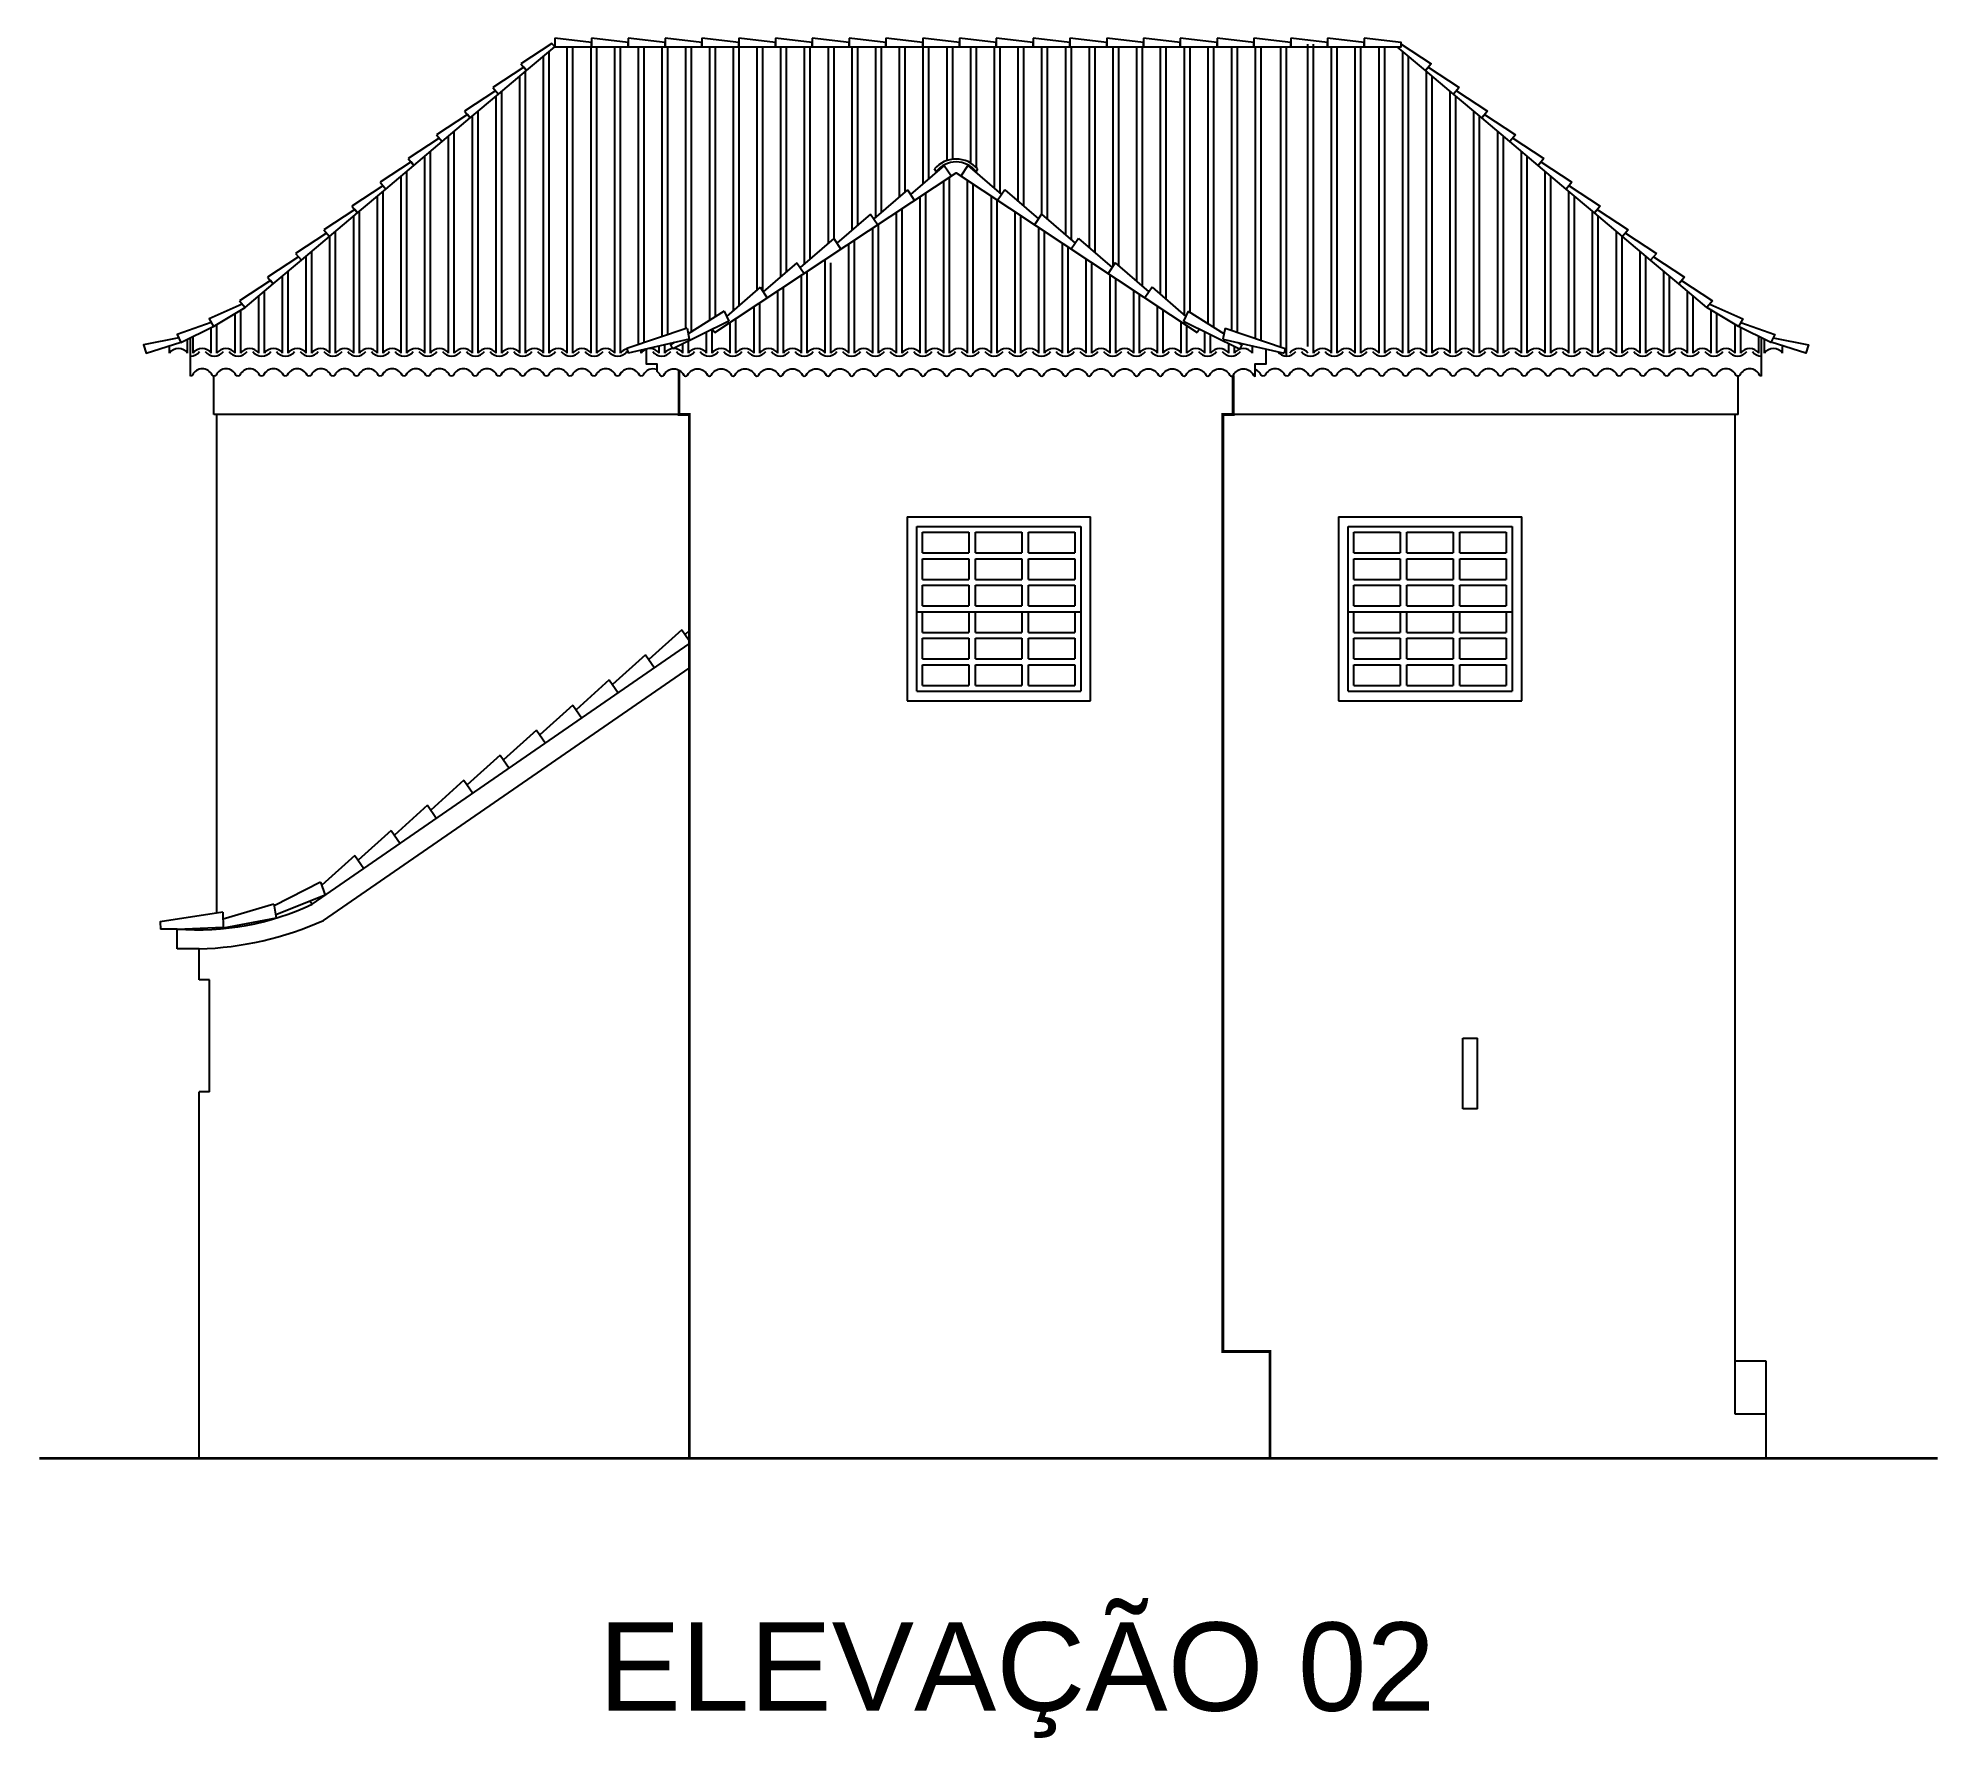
# Model space of a CAD drawing. Extents: x 2519 to 12890, y -1001 to 7229.
# Drawn here: x 11599 to 12890, y 6068 to 7223 of the extents above; entities that cross this region are included whole.
import ezdxf

# ---------------------------------------------------------------- set-up
doc = ezdxf.new("R2010")
doc.units = 0
doc.layers.add('PAREDE', color=7, linetype='CONTINUOUS')
doc.layers.add('PAREDE_FINA', color=7, linetype='CONTINUOUS')
doc.styles.add('TEXTO', font='ARIAL.TTF')

msp = doc.modelspace()

# ---------------------------------------------------------------- texts
at = {"layer": 'PAREDE_FINA', "style": 'TEXTO'}
msp.add_text('ELEVAÇÃO 02', height=60, dxfattribs=at).set_placement((11979.72, 6086.77))

# ---------------------------------------------------------------- linework, layer by layer
at = {"layer": 'PAREDE', "const_width": 2}
for points in [[(12034.39, 6997.31), (12034.39, 6967.21), (12041.39, 6967.21), (12041.39, 6258.21)], [(12410.89, 6993.71), (12410.89, 6967.21), (12403.89, 6967.21), (12403.89, 6330.71), (12435.89, 6330.71), (12435.89, 6258.21)], [(11599.9, 6258.21), (12889.39, 6258.21)]]:
    msp.add_lwpolyline(points, dxfattribs=at)
at = {"layer": 'PAREDE_FINA'}
for p, q in [((11693.41, 6604.21), (11693.41, 6617.71)), ((11708.41, 6604.21), (11693.41, 6604.21)), ((11708.41, 6583.21), (11708.41, 6604.21)), ((11715.41, 6583.21), (11708.41, 6583.21)), ((11715.41, 6507.21), (11715.41, 6583.21))]:
    msp.add_line(p, q, dxfattribs=at)
for points in [[(11949.95, 7222.92), (11949.95, 7216.92), (11974.95, 7216.92), (11974.95, 7219.92), (11949.95, 7222.92)], [(11974.95, 7222.92), (11974.95, 7216.92), (11999.95, 7216.92), (11999.95, 7219.92), (11974.95, 7222.92)], [(11999.95, 7222.92), (11999.95, 7216.92), (12024.95, 7216.92), (12024.95, 7219.92), (11999.95, 7222.92)], [(12024.95, 7222.92), (12024.95, 7216.92), (12049.95, 7216.92), (12049.95, 7219.92), (12024.95, 7222.92)], [(12049.95, 7222.92), (12049.95, 7216.92), (12074.95, 7216.92), (12074.95, 7219.92), (12049.95, 7222.92)], [(12074.95, 7222.92), (12074.95, 7216.92), (12099.95, 7216.92), (12099.95, 7219.92), (12074.95, 7222.92)], [(12099.95, 7222.92), (12099.95, 7216.92), (12124.95, 7216.92), (12124.95, 7219.92), (12099.95, 7222.92)], [(12124.95, 7222.92), (12124.95, 7216.92), (12149.95, 7216.92), (12149.95, 7219.92), (12124.95, 7222.92)], [(12149.95, 7222.92), (12149.95, 7216.92), (12174.95, 7216.92), (12174.95, 7219.92), (12149.95, 7222.92)], [(12174.95, 7222.92), (12174.95, 7216.92), (12199.95, 7216.92), (12199.95, 7219.92), (12174.95, 7222.92)], [(12199.95, 7222.92), (12199.95, 7216.92), (12224.95, 7216.92), (12224.95, 7219.92), (12199.95, 7222.92)], [(12224.95, 7222.92), (12224.95, 7216.92), (12249.95, 7216.92), (12249.95, 7219.92), (12224.95, 7222.92)], [(12249.95, 7222.92), (12249.95, 7216.92), (12274.95, 7216.92), (12274.95, 7219.92), (12249.95, 7222.92)], [(12274.95, 7222.92), (12274.95, 7216.92), (12299.95, 7216.92), (12299.95, 7219.92), (12274.95, 7222.92)], [(12299.95, 7222.92), (12299.95, 7216.92), (12324.95, 7216.92), (12324.95, 7219.92), (12299.95, 7222.92)], [(12324.95, 7222.92), (12324.95, 7216.92), (12349.95, 7216.92), (12349.95, 7219.92), (12324.95, 7222.92)], [(12349.95, 7222.92), (12349.95, 7216.92), (12374.95, 7216.92), (12374.95, 7219.92), (12349.95, 7222.92)], [(12374.95, 7222.92), (12374.95, 7216.92), (12399.95, 7216.92), (12399.95, 7219.92), (12374.95, 7222.92)], [(12399.95, 7222.92), (12399.95, 7216.92), (12424.95, 7216.92), (12424.95, 7219.92), (12399.95, 7222.92)], [(12424.95, 7222.92), (12424.95, 7216.92), (12449.95, 7216.92), (12449.95, 7219.92), (12424.95, 7222.92)], [(12449.95, 7222.92), (12449.95, 7216.92), (12474.95, 7216.92), (12474.95, 7219.92), (12449.95, 7222.92)], [(12474.95, 7222.92), (12474.95, 7216.92), (12499.95, 7216.92), (12499.95, 7219.92), (12474.95, 7222.92)], [(12499.95, 7222.92), (12499.95, 7216.92), (12524.95, 7216.92), (12524.95, 7219.92), (12499.95, 7222.92)], [(11942.35, 7008.85), (11942.35, 7210.53)], [(11946.21, 7008.85), (11946.21, 7213.77)], [(11958.48, 7008.85), (11958.48, 7216.92)], [(11962.33, 7008.85), (11962.33, 7216.92)], [(11974.6, 7008.85), (11974.6, 7216.92)], [(11978.45, 7008.85), (11978.45, 7216.92)], [(11990.73, 7008.85), (11990.73, 7216.92)], [(11994.58, 7008.85), (11994.58, 7216.92)], [(12006.85, 7014.69), (12006.85, 7216.92)], [(12010.7, 7016), (12010.7, 7216.92)], [(12022.98, 7020.16), (12022.98, 7216.92)], [(12026.83, 7021.47), (12026.83, 7216.92)], [(12039.1, 7025.63), (12039.1, 7216.92)], [(12042.95, 7023.58), (12042.95, 7216.92)], [(12055.23, 7031.27), (12055.23, 7216.92)], [(12059.08, 7033.68), (12059.08, 7216.92)], [(12071.35, 7037.97), (12071.35, 7216.92)], [(12075.2, 7041.3), (12075.2, 7216.92)], [(12087.48, 7051.9), (12087.48, 7216.92)], [(12091.33, 7050.92), (12091.33, 7216.92)], [(12103.6, 7060.78), (12103.6, 7216.92)], [(12107.45, 7064.1), (12107.45, 7216.92)], [(12119.72, 7069.65), (12119.72, 7216.92)], [(12123.58, 7072.98), (12123.58, 7216.92)], [(12135.85, 7083.58), (12135.85, 7216.92)], [(12139.7, 7086.55), (12139.7, 7216.92)], [(12151.97, 7092.45), (12151.97, 7216.92)], [(12155.82, 7095.78), (12155.82, 7216.92)], [(12168.1, 7101.33), (12168.1, 7216.92)], [(12171.95, 7104.66), (12171.95, 7216.92)], [(12184.22, 7115.26), (12184.22, 7216.92)], [(12188.07, 7118.59), (12188.07, 7216.92)], [(12200.35, 7124.13), (12200.35, 7216.92)], [(12204.2, 7127.46), (12204.2, 7216.92)], [(12216.47, 7139.73), (12216.47, 7216.92)], [(12220.32, 7140.6), (12220.32, 7216.92)], [(12232.6, 7137.99), (12232.6, 7216.92)], [(12236.45, 7134.97), (12236.45, 7216.92)], [(12248.72, 7120.85), (12248.72, 7216.92)], [(12252.57, 7117.53), (12252.57, 7216.92)], [(12264.85, 7111.98), (12264.85, 7216.92)], [(12268.7, 7108.65), (12268.7, 7216.92)], [(12280.97, 7103.11), (12280.97, 7216.92)], [(12284.82, 7099.78), (12284.82, 7216.92)], [(12297.09, 7089.18), (12297.09, 7216.92)], [(12300.95, 7085.85), (12300.95, 7216.92)], [(12313.22, 7080.3), (12313.22, 7216.92)], [(12317.07, 7076.97), (12317.07, 7216.92)], [(12329.34, 7068.11), (12329.34, 7216.92)], [(12333.19, 7068.1), (12333.19, 7216.92)], [(12345.47, 7057.5), (12345.47, 7216.92)], [(12349.32, 7054.17), (12349.32, 7216.92)], [(12361.59, 7048.62), (12361.59, 7216.92)], [(12365.44, 7045.3), (12365.44, 7216.92)], [(12377.72, 7034.69), (12377.72, 7216.92)], [(12381.57, 7036.58), (12381.57, 7216.92)], [(12393.84, 7028.89), (12393.84, 7216.92)], [(12397.69, 7026.48), (12397.69, 7216.92)], [(12409.97, 7024.35), (12409.97, 7216.92)], [(12413.82, 7023.04), (12413.82, 7216.92)], [(12426.09, 7018.88), (12426.09, 7216.92)], [(12429.94, 7017.57), (12429.94, 7216.92)], [(12443.31, 7013.03), (12443.31, 7216.92)], [(12447.16, 7006.89), (12447.16, 7216.92)], [(12461.59, 7013.34), (12461.59, 7218.79)], [(12465.45, 7008.85), (12465.45, 7218.79)], [(12477.72, 7008.85), (12477.72, 7216.92)], [(12481.57, 7008.85), (12481.57, 7216.92)], [(12493.84, 7008.85), (12493.84, 7216.92)], [(12497.69, 7008.85), (12497.69, 7216.92)], [(12509.97, 7008.85), (12509.97, 7216.92)], [(12513.82, 7008.85), (12513.82, 7216.92)], [(12524.95, 7218.78), (12545.34, 7205.41), (12541.48, 7200.82), (12522.35, 7216.92)], [(12526.09, 7008.85), (12526.09, 7213.77)], [(12529.94, 7008.85), (12529.94, 7210.53)], [(11926.23, 7008.85), (11926.23, 7196.96)], [(11930.08, 7008.85), (11930.08, 7200.2)], [(12542.22, 7008.85), (12542.22, 7200.2)], [(12546.07, 7008.85), (12546.07, 7196.96)], [(11910.11, 7008.85), (11910.11, 7183.39)], [(11913.96, 7008.85), (11913.96, 7186.63)], [(12558.34, 7008.85), (12558.34, 7186.63)], [(12562.19, 7008.85), (12562.19, 7183.39)], [(11893.98, 7008.85), (11893.98, 7169.82)], [(11897.83, 7008.85), (11897.83, 7173.06)], [(12574.47, 7008.85), (12574.47, 7173.06)], [(12578.32, 7008.85), (12578.32, 7169.82)], [(11877.86, 7008.85), (11877.86, 7156.25)], [(11881.71, 7008.85), (11881.71, 7159.49)], [(12590.59, 7008.85), (12590.59, 7159.49)], [(12594.44, 7008.85), (12594.44, 7156.25)], [(11861.73, 7008.85), (11861.73, 7142.68)], [(11865.58, 7008.85), (11865.58, 7145.92)], [(12606.72, 7008.85), (12606.72, 7145.92)], [(12610.57, 7008.85), (12610.57, 7142.68)], [(11845.61, 7008.85), (11845.61, 7129.1)], [(11849.46, 7008.85), (11849.46, 7132.34)], [(12058.81, 7022.83), (12222.64, 7131.25), (12386.47, 7022.83)], [(12214.6, 7136.45), (12191.71, 7116.67)], [(12209.06, 7132.23), (12207.9, 7133.97)], [(12214.6, 7136.45), (12219.44, 7129.14)], [(12230.67, 7136.45), (12225.83, 7129.14)], [(12230.67, 7136.45), (12253.56, 7116.67)], [(12236.22, 7132.23), (12237.37, 7133.97)], [(12622.84, 7008.85), (12622.84, 7132.34)], [(12626.69, 7008.85), (12626.69, 7129.1)], [(11833.33, 7008.85), (11833.33, 7118.77)], [(12189.58, 7119.89), (12166.7, 7100.12)], [(12189.58, 7119.89), (12194.42, 7112.58)], [(12202.07, 7008.85), (12202.07, 7117.64)], [(12214.34, 7008.85), (12214.34, 7125.76)], [(12218.19, 7008.85), (12218.19, 7128.31)], [(12230.47, 7008.85), (12230.47, 7126.07)], [(12234.32, 7008.85), (12234.32, 7123.52)], [(12255.69, 7119.89), (12250.85, 7112.58)], [(12255.69, 7119.89), (12278.58, 7100.12)], [(12638.96, 7008.85), (12638.96, 7118.77)], [(11817.21, 7008.85), (11817.21, 7105.2)], [(11829.48, 7008.85), (11829.48, 7115.53)], [(12164.57, 7103.33), (12141.68, 7083.56)], [(12164.57, 7103.33), (12169.4, 7096.02)], [(12182.09, 7008.85), (12182.09, 7104.42)], [(12185.94, 7008.85), (12185.94, 7106.97)], [(12198.22, 7008.85), (12198.22, 7115.09)], [(12246.59, 7008.85), (12246.59, 7115.4)], [(12250.44, 7008.85), (12250.44, 7112.85)], [(12262.72, 7008.85), (12262.72, 7104.73)], [(12280.71, 7103.33), (12275.87, 7096.02)], [(12280.71, 7103.33), (12303.59, 7083.56)], [(12642.82, 7008.85), (12642.82, 7115.53)], [(12655.09, 7008.85), (12655.09, 7105.2)], [(11801.09, 7008.85), (11801.09, 7091.63)], [(11813.36, 7008.85), (11813.36, 7101.96)], [(12165.97, 7008.85), (12165.97, 7093.75)], [(12169.82, 7008.85), (12169.82, 7096.3)], [(12266.57, 7008.85), (12266.57, 7102.18)], [(12278.84, 7008.85), (12278.84, 7094.06)], [(12282.69, 7008.85), (12282.69, 7091.51)], [(12658.94, 7008.85), (12658.94, 7101.96)], [(12671.21, 7008.85), (12671.21, 7091.63)], [(11784.96, 7008.85), (11784.96, 7078.06)], [(11797.23, 7008.85), (11797.23, 7088.39)], [(12139.55, 7086.78), (12116.66, 7067)], [(12139.55, 7086.78), (12144.39, 7079.47)], [(12149.84, 7008.85), (12149.84, 7083.08)], [(12153.69, 7008.85), (12153.69, 7085.63)], [(12294.96, 7008.85), (12294.96, 7083.39)], [(12298.82, 7008.85), (12298.82, 7080.84)], [(12305.72, 7086.78), (12300.89, 7079.47)], [(12305.72, 7086.78), (12328.61, 7067)], [(12675.06, 7008.85), (12675.06, 7088.39)], [(12687.34, 7008.85), (12687.34, 7078.06)], [(11768.84, 7008.85), (11768.84, 7064.49)], [(11781.11, 7008.85), (11781.11, 7074.82)], [(12114.53, 7070.22), (12091.64, 7050.45)], [(12114.53, 7070.22), (12119.37, 7062.91)], [(12133.72, 7008.85), (12133.72, 7072.72)], [(12137.57, 7008.85), (12137.57, 7070.17)], [(12311.09, 7008.85), (12311.09, 7072.72)], [(12314.94, 7008.85), (12314.94, 7070.17)], [(12330.74, 7070.22), (12325.9, 7062.91)], [(12330.74, 7070.22), (12353.63, 7050.45)], [(12691.19, 7008.85), (12691.19, 7074.82)], [(12703.46, 7008.85), (12703.46, 7064.49)], [(11764.99, 7008.85), (11764.99, 7061.25)], [(12089.51, 7053.66), (12066.62, 7033.89)], [(12089.51, 7053.66), (12094.35, 7046.35)], [(12105.32, 7008.85), (12105.32, 7053.61)], [(12117.59, 7008.85), (12117.59, 7061.74)], [(12121.45, 7008.85), (12121.45, 7064.29)], [(12327.21, 7008.85), (12327.21, 7062.04)], [(12331.06, 7008.85), (12331.06, 7059.5)], [(12355.76, 7053.66), (12350.92, 7046.35)], [(12355.76, 7053.66), (12378.65, 7033.89)], [(12707.31, 7008.85), (12707.31, 7061.25)], [(11737.54, 7042.22), (11715.09, 7032.12), (11718.19, 7026.98), (11739.6, 7039.88)], [(11748.86, 7008.85), (11748.86, 7047.68)], [(11752.71, 7008.85), (11752.71, 7050.92)], [(12085.35, 7008.85), (12085.35, 7040.4)], [(12089.2, 7008.85), (12089.2, 7042.94)], [(12101.47, 7008.85), (12101.47, 7051.07)], [(12343.34, 7008.85), (12343.34, 7051.37)], [(12347.19, 7008.85), (12347.19, 7048.82)], [(12359.46, 7008.85), (12359.46, 7040.7)], [(12719.59, 7008.85), (12719.59, 7050.92)], [(12723.44, 7008.85), (12723.44, 7047.68)], [(12734.76, 7042.22), (12757.21, 7032.12), (12754.11, 7026.98), (12732.7, 7039.88)], [(11716.59, 7029.63), (11693.39, 7021.44), (11696.04, 7016.06), (11718.46, 7027.13), (11718.45, 7027.15)], [(11716.61, 7008.85), (11716.61, 7026.21)], [(11720.46, 7008.85), (11720.46, 7028.36)], [(11732.74, 7008.85), (11732.74, 7035.75)], [(11736.59, 7008.85), (11736.59, 7038.07)], [(12039.83, 7025.88), (11999.04, 7012.04), (11999.78, 7008.85)], [(12068.15, 7030.58), (12030.09, 7011.71)], [(12039.83, 7025.88), (12041.32, 7018.48)], [(12065.01, 7037.39), (12040.59, 7022.1)], [(12065.01, 7037.39), (12068.15, 7030.58)], [(12069.22, 7008.85), (12069.22, 7029.72)], [(12073.07, 7008.85), (12073.07, 7032.27)], [(12363.31, 7008.85), (12363.31, 7038.15)], [(12375.59, 7008.85), (12375.59, 7030.03)], [(12380.26, 7037.39), (12377.12, 7030.58)], [(12377.12, 7030.58), (12415.19, 7011.71)], [(12379.44, 7008.85), (12379.44, 7027.48)], [(12380.26, 7037.39), (12404.68, 7022.1)], [(12405.45, 7025.88), (12403.95, 7018.48)], [(12405.45, 7025.88), (12446.23, 7012.04), (12445.49, 7008.85)], [(12735.71, 7008.85), (12735.71, 7038.07)], [(12739.56, 7008.85), (12739.56, 7035.75)], [(12751.84, 7008.85), (12751.84, 7028.36)], [(12755.7, 7029.63), (12778.91, 7021.44), (12776.25, 7016.06), (12753.84, 7027.13), (12753.85, 7027.15)], [(12755.69, 7008.85), (12755.69, 7026.21)], [(11694.48, 7019.23), (11670.57, 7014.56), (11672.41, 7008.85), (11695.87, 7016.42)], [(11688.21, 7008.85), (11688.21, 7013.95)], [(11700.49, 7008.85), (11700.49, 7018.25)], [(11702.41, 6993.21), (11702.41, 7019.2)], [(11704.34, 7008.85), (11704.34, 7020.15)], [(12041.32, 7018.48), (11999.78, 7008.85)], [(12020.85, 7008.85), (12020.85, 7013.74)], [(12024.7, 7008.85), (12024.7, 7014.63)], [(12031, 7016.09), (12028.51, 7014.53), (12029.91, 7011.71)], [(12036.97, 7008.85), (12036.97, 7015.12)], [(12040.82, 7008.85), (12040.82, 7017.03)], [(12053.1, 7008.85), (12053.1, 7023.11)], [(12056.95, 7008.85), (12056.95, 7025.02)], [(12057.18, 7025.14), (12058.81, 7022.83)], [(12388.09, 7025.14), (12386.47, 7022.83)], [(12391.71, 7008.85), (12391.71, 7023.34)], [(12395.56, 7008.85), (12395.56, 7021.43)], [(12403.95, 7018.48), (12445.49, 7008.85)], [(12407.84, 7008.85), (12407.84, 7015.35)], [(12411.69, 7008.85), (12411.69, 7013.44)], [(12414.27, 7016.09), (12416.76, 7014.53), (12415.36, 7011.71)], [(12423.96, 7008.85), (12423.96, 7013.84)], [(12767.96, 7008.85), (12767.96, 7020.15)], [(12769.89, 6993.21), (12769.89, 7019.2)], [(12771.81, 7008.85), (12771.81, 7018.25)], [(12777.82, 7019.23), (12801.73, 7014.56), (12799.89, 7008.85), (12776.43, 7016.42)], [(12784.09, 7008.85), (12784.09, 7013.95)], [(12008.57, 7008.85), (12008.57, 7010.89)], [(11718.41, 6967.21), (11718.41, 6993.21)], [(12753.89, 6967.21), (12753.89, 6993.21)], [(12034.39, 6967.21), (11718.41, 6967.21)], [(11720.41, 6628.53), (11720.41, 6967.21)], [(12753.89, 6967.21), (12410.89, 6967.21)], [(12751.89, 6288.21), (12751.89, 6967.21)], [(12189.39, 6897.71), (12313.89, 6897.71)], [(12189.39, 6897.71), (12189.39, 6772.71)], [(12313.89, 6772.71), (12313.89, 6897.71)], [(12482.39, 6897.71), (12606.89, 6897.71)], [(12482.39, 6897.71), (12482.39, 6772.71)], [(12606.89, 6772.71), (12606.89, 6897.71)], [(12195.89, 6891.21), (12307.39, 6891.21)], [(12195.89, 6779.21), (12195.89, 6891.21)], [(12199.89, 6873.21), (12199.89, 6887.21)], [(12199.89, 6887.21), (12231.39, 6887.21)], [(12231.39, 6887.21), (12231.39, 6873.21)], [(12235.89, 6873.21), (12235.89, 6887.21)], [(12235.89, 6887.21), (12267.39, 6887.21)], [(12267.39, 6887.21), (12267.39, 6873.21)], [(12271.89, 6887.21), (12303.39, 6887.21)], [(12271.89, 6873.21), (12271.89, 6887.21)], [(12303.39, 6887.21), (12303.39, 6873.21)], [(12307.39, 6891.21), (12307.39, 6779.21)], [(12488.89, 6891.21), (12600.39, 6891.21)], [(12488.89, 6779.21), (12488.89, 6891.21)], [(12492.89, 6887.21), (12524.39, 6887.21)], [(12492.89, 6873.21), (12492.89, 6887.21)], [(12524.39, 6887.21), (12524.39, 6873.21)], [(12528.89, 6873.21), (12528.89, 6887.21)], [(12528.89, 6887.21), (12560.39, 6887.21)], [(12560.39, 6887.21), (12560.39, 6873.21)], [(12564.89, 6887.21), (12596.39, 6887.21)], [(12564.89, 6873.21), (12564.89, 6887.21)], [(12596.39, 6887.21), (12596.39, 6873.21)], [(12600.39, 6891.21), (12600.39, 6779.21)], [(12199.89, 6873.21), (12231.39, 6873.21)], [(12235.89, 6873.21), (12267.39, 6873.21)], [(12271.89, 6873.21), (12303.39, 6873.21)], [(12492.89, 6873.21), (12524.39, 6873.21)], [(12528.89, 6873.21), (12560.39, 6873.21)], [(12564.89, 6873.21), (12596.39, 6873.21)], [(12199.89, 6855.21), (12199.89, 6869.21)], [(12199.89, 6869.21), (12231.39, 6869.21)], [(12231.39, 6869.21), (12231.39, 6855.21)], [(12235.89, 6855.21), (12235.89, 6869.21)], [(12235.89, 6869.21), (12267.39, 6869.21)], [(12267.39, 6869.21), (12267.39, 6855.21)], [(12271.89, 6869.21), (12303.39, 6869.21)], [(12271.89, 6855.21), (12271.89, 6869.21)], [(12303.39, 6869.21), (12303.39, 6855.21)], [(12492.89, 6869.21), (12524.39, 6869.21)], [(12492.89, 6855.21), (12492.89, 6869.21)], [(12524.39, 6869.21), (12524.39, 6855.21)], [(12528.89, 6855.21), (12528.89, 6869.21)], [(12528.89, 6869.21), (12560.39, 6869.21)], [(12560.39, 6869.21), (12560.39, 6855.21)], [(12564.89, 6869.21), (12596.39, 6869.21)], [(12564.89, 6855.21), (12564.89, 6869.21)], [(12596.39, 6869.21), (12596.39, 6855.21)], [(12199.89, 6855.21), (12231.39, 6855.21)], [(12199.89, 6837.21), (12199.89, 6851.21)], [(12199.89, 6851.21), (12231.39, 6851.21)], [(12231.39, 6851.21), (12231.39, 6837.21)], [(12235.89, 6855.21), (12267.39, 6855.21)], [(12235.89, 6837.21), (12235.89, 6851.21)], [(12235.89, 6851.21), (12267.39, 6851.21)], [(12267.39, 6851.21), (12267.39, 6837.21)], [(12271.89, 6855.21), (12303.39, 6855.21)], [(12271.89, 6851.21), (12303.39, 6851.21)], [(12271.89, 6837.21), (12271.89, 6851.21)], [(12303.39, 6851.21), (12303.39, 6837.21)], [(12492.89, 6855.21), (12524.39, 6855.21)], [(12492.89, 6851.21), (12524.39, 6851.21)], [(12492.89, 6837.21), (12492.89, 6851.21)], [(12524.39, 6851.21), (12524.39, 6837.21)], [(12528.89, 6855.21), (12560.39, 6855.21)], [(12528.89, 6837.21), (12528.89, 6851.21)], [(12528.89, 6851.21), (12560.39, 6851.21)], [(12560.39, 6851.21), (12560.39, 6837.21)], [(12564.89, 6855.21), (12596.39, 6855.21)], [(12564.89, 6851.21), (12596.39, 6851.21)], [(12564.89, 6837.21), (12564.89, 6851.21)], [(12596.39, 6851.21), (12596.39, 6837.21)], [(12195.89, 6833.21), (12307.39, 6833.21)], [(12199.89, 6837.21), (12231.39, 6837.21)], [(12199.89, 6819.21), (12199.89, 6833.21)], [(12231.39, 6833.21), (12231.39, 6819.21)], [(12235.89, 6837.21), (12267.39, 6837.21)], [(12235.89, 6819.21), (12235.89, 6833.21)], [(12267.39, 6833.21), (12267.39, 6819.21)], [(12271.89, 6837.21), (12303.39, 6837.21)], [(12271.89, 6819.21), (12271.89, 6833.21)], [(12303.39, 6833.21), (12303.39, 6819.21)], [(12488.89, 6833.21), (12600.39, 6833.21)], [(12492.89, 6837.21), (12524.39, 6837.21)], [(12492.89, 6819.21), (12492.89, 6833.21)], [(12524.39, 6833.21), (12524.39, 6819.21)], [(12528.89, 6837.21), (12560.39, 6837.21)], [(12528.89, 6819.21), (12528.89, 6833.21)], [(12560.39, 6833.21), (12560.39, 6819.21)], [(12564.89, 6837.21), (12596.39, 6837.21)], [(12564.89, 6819.21), (12564.89, 6833.21)], [(12596.39, 6833.21), (12596.39, 6819.21)], [(12036.4, 6820.98), (12013.89, 6800.77)], [(12036.4, 6820.98), (12041.39, 6813.75)], [(12041.39, 6820.32), (12038.59, 6817.81)], [(12199.89, 6819.21), (12231.39, 6819.21)], [(12235.89, 6819.21), (12267.39, 6819.21)], [(12271.89, 6819.21), (12303.39, 6819.21)], [(12492.89, 6819.21), (12524.39, 6819.21)], [(12528.89, 6819.21), (12560.39, 6819.21)], [(12564.89, 6819.21), (12596.39, 6819.21)], [(11785.2, 6634.67), (12041.39, 6811.34)], [(12199.89, 6801.21), (12199.89, 6815.21)], [(12199.89, 6815.21), (12231.39, 6815.21)], [(12231.39, 6815.21), (12231.39, 6801.21)], [(12235.89, 6815.21), (12267.39, 6815.21)], [(12235.89, 6801.21), (12235.89, 6815.21)], [(12267.39, 6815.21), (12267.39, 6801.21)], [(12271.89, 6815.21), (12303.39, 6815.21)], [(12271.89, 6801.21), (12271.89, 6815.21)], [(12303.39, 6815.21), (12303.39, 6801.21)], [(12492.89, 6815.21), (12524.39, 6815.21)], [(12492.89, 6801.21), (12492.89, 6815.21)], [(12524.39, 6815.21), (12524.39, 6801.21)], [(12528.89, 6815.21), (12560.39, 6815.21)], [(12528.89, 6801.21), (12528.89, 6815.21)], [(12560.39, 6815.21), (12560.39, 6801.21)], [(12564.89, 6815.21), (12596.39, 6815.21)], [(12564.89, 6801.21), (12564.89, 6815.21)], [(12596.39, 6815.21), (12596.39, 6801.21)], [(11792.86, 6623.56), (12041.39, 6794.95)], [(12011.7, 6803.95), (11989.2, 6783.74)], [(12011.7, 6803.95), (12017.81, 6795.09)], [(12199.89, 6801.21), (12231.39, 6801.21)], [(12199.89, 6783.21), (12199.89, 6797.21)], [(12199.89, 6797.21), (12231.39, 6797.21)], [(12231.39, 6797.21), (12231.39, 6783.21)], [(12235.89, 6801.21), (12267.39, 6801.21)], [(12235.89, 6783.21), (12235.89, 6797.21)], [(12235.89, 6797.21), (12267.39, 6797.21)], [(12267.39, 6797.21), (12267.39, 6783.21)], [(12271.89, 6801.21), (12303.39, 6801.21)], [(12271.89, 6797.21), (12303.39, 6797.21)], [(12271.89, 6783.21), (12271.89, 6797.21)], [(12303.39, 6797.21), (12303.39, 6783.21)], [(12492.89, 6801.21), (12524.39, 6801.21)], [(12492.89, 6797.21), (12524.39, 6797.21)], [(12492.89, 6783.21), (12492.89, 6797.21)], [(12524.39, 6797.21), (12524.39, 6783.21)], [(12528.89, 6801.21), (12560.39, 6801.21)], [(12528.89, 6783.21), (12528.89, 6797.21)], [(12528.89, 6797.21), (12560.39, 6797.21)], [(12560.39, 6797.21), (12560.39, 6783.21)], [(12564.89, 6801.21), (12596.39, 6801.21)], [(12564.89, 6797.21), (12596.39, 6797.21)], [(12564.89, 6783.21), (12564.89, 6797.21)], [(12596.39, 6797.21), (12596.39, 6783.21)], [(11987.01, 6786.92), (11964.5, 6766.71)], [(11987.01, 6786.92), (11993.12, 6778.06)], [(12199.89, 6783.21), (12231.39, 6783.21)], [(12235.89, 6783.21), (12267.39, 6783.21)], [(12271.89, 6783.21), (12303.39, 6783.21)], [(12492.89, 6783.21), (12524.39, 6783.21)], [(12528.89, 6783.21), (12560.39, 6783.21)], [(12564.89, 6783.21), (12596.39, 6783.21)], [(11962.31, 6769.89), (11939.8, 6749.68)], [(11962.31, 6769.89), (11968.42, 6761.02)], [(12189.39, 6772.71), (12313.89, 6772.71)], [(12195.89, 6779.21), (12307.39, 6779.21)], [(12482.39, 6772.71), (12606.89, 6772.71)], [(12488.89, 6779.21), (12600.39, 6779.21)], [(11937.61, 6752.86), (11915.11, 6732.65)], [(11937.61, 6752.86), (11943.72, 6743.99)], [(11912.92, 6735.82), (11890.41, 6715.62)], [(11912.92, 6735.82), (11919.03, 6726.96)], [(11888.22, 6718.79), (11865.71, 6698.58)], [(11888.22, 6718.79), (11894.33, 6709.93)], [(11863.52, 6701.76), (11841.02, 6681.55)], [(11863.52, 6701.76), (11869.63, 6692.9)], [(11838.82, 6684.73), (11816.32, 6664.52)], [(11838.82, 6684.73), (11844.94, 6675.87)], [(11814.13, 6667.7), (11791.62, 6647.49)], [(11814.13, 6667.7), (11820.24, 6658.84)], [(11790.72, 6649.67), (11759.4, 6633.47)], [(11793.98, 6640.69), (11760.39, 6627.36)], [(11790.72, 6649.67), (11793.98, 6640.69)], [(11724.47, 6629.15), (11681.9, 6622.63), (11682.16, 6617.71)], [(11724.47, 6629.15), (11724.73, 6618.3)], [(11759.21, 6634.65), (11724.59, 6624.34)], [(11759.21, 6634.65), (11760.74, 6625.22)], [(11783.76, 6636.64), (11785.2, 6634.67)], [(11693.41, 6617.71), (11682.16, 6617.71)], [(11693.41, 6617.71), (11724.71, 6619.11)], [(11760.74, 6625.22), (11724.73, 6618.3)], [(12566.89, 6543.71), (12576.89, 6543.71)], [(12566.89, 6495.71), (12566.89, 6543.71)], [(12576.89, 6495.71), (12576.89, 6543.71)], [(11715.41, 6507.21), (11708.41, 6507.21)], [(11708.41, 6258.21), (11708.41, 6507.21)], [(12576.89, 6495.71), (12566.89, 6495.71)], [(12772.89, 6324.21), (12751.89, 6324.21)], [(12772.89, 6258.21), (12772.89, 6324.21)], [(12772.89, 6288.21), (12751.89, 6288.21)]]:
    msp.add_lwpolyline(points, dxfattribs=at)
for points in [[(11926.95, 7205.41), (11930.82, 7200.82), (11949.95, 7216.92), (11948.01, 7219.22)], [(11907.83, 7189.31), (11911.69, 7184.72), (11930.82, 7200.82), (11928.89, 7203.12)], [(12564.47, 7189.31), (12560.61, 7184.72), (12541.48, 7200.82), (12543.41, 7203.12)], [(11888.7, 7173.22), (11892.56, 7168.63), (11911.69, 7184.72), (11909.76, 7187.02)], [(12583.6, 7173.22), (12579.73, 7168.63), (12560.61, 7184.72), (12562.54, 7187.02)], [(11869.57, 7157.12), (11873.44, 7152.53), (11892.56, 7168.63), (11890.63, 7170.92)], [(12602.72, 7157.12), (12598.86, 7152.53), (12579.73, 7168.63), (12581.67, 7170.92)], [(11850.45, 7141.02), (11854.31, 7136.43), (11873.44, 7152.53), (11871.51, 7154.82)], [(12621.85, 7141.02), (12617.99, 7136.43), (12598.86, 7152.53), (12600.79, 7154.82)], [(11831.32, 7124.92), (11835.18, 7120.33), (11854.31, 7136.43), (11852.38, 7138.72)], [(12640.98, 7124.92), (12637.11, 7120.33), (12617.99, 7136.43), (12619.92, 7138.72)], [(11812.19, 7108.82), (11816.06, 7104.23), (11835.18, 7120.33), (11833.25, 7122.63)], [(12660.11, 7108.82), (12656.24, 7104.23), (12637.11, 7120.33), (12639.05, 7122.63)], [(11793.07, 7092.72), (11796.93, 7088.13), (11816.06, 7104.23), (11814.12, 7106.53)], [(12679.23, 7092.72), (12675.37, 7088.13), (12656.24, 7104.23), (12658.17, 7106.53)], [(11773.94, 7076.62), (11777.8, 7072.03), (11796.93, 7088.13), (11795, 7090.43)], [(12698.36, 7076.62), (12694.5, 7072.03), (12675.37, 7088.13), (12677.3, 7090.43)], [(11754.81, 7060.53), (11758.68, 7055.94), (11777.8, 7072.03), (11775.87, 7074.33)], [(12717.49, 7060.53), (12713.62, 7055.94), (12694.5, 7072.03), (12696.43, 7074.33)], [(11735.69, 7044.43), (11739.55, 7039.84), (11758.68, 7055.94), (11756.74, 7058.23)], [(12736.61, 7044.43), (12732.75, 7039.84), (12713.62, 7055.94), (12715.55, 7058.23)]]:
    msp.add_lwpolyline(points, close=True, dxfattribs=at)
for points in [[(12012.08, 7011.71), (12012.08, 7001.71), (12019.39, 7001.71), (12019.39, 6996.57, -0.1097422), (12021.43, 6994.04, 0.284915), (12022.77, 6993.21, 0.284915), (12024.12, 6994.04, -0.6201737), (12037.55, 6994.04, 0.284915), (12038.9, 6993.21, 0.284915), (12040.24, 6994.04, -0.6201737), (12053.68, 6994.04, 0.284915), (12055.02, 6993.21, 0.284915), (12056.37, 6994.04, -0.6201737), (12069.8, 6994.04, 0.284915), (12071.15, 6993.21, 0.284915), (12072.49, 6994.04, -0.6201737), (12085.93, 6994.04, 0.284915), (12087.27, 6993.21, 0.284915), (12088.61, 6994.04, -0.6201737), (12102.05, 6994.04, 0.284915), (12103.4, 6993.21, 0.284915), (12104.74, 6994.04, -0.6201737), (12118.18, 6994.04, 0.284915), (12119.52, 6993.21, 0.284915), (12120.86, 6994.04, -0.6201737), (12134.3, 6994.04, 0.284915), (12135.64, 6993.21, 0.284915), (12136.99, 6994.04, -0.6201737), (12150.43, 6994.04, 0.284915), (12151.77, 6993.21, 0.284915), (12153.11, 6994.04, -0.6201737), (12166.55, 6994.04, 0.284915), (12167.89, 6993.21, 0.284915), (12169.24, 6994.04, -0.6201737), (12182.67, 6994.04, 0.284915), (12184.02, 6993.21, 0.284915), (12185.36, 6994.04, -0.6201737), (12198.8, 6994.04, 0.284915), (12200.14, 6993.21, 0.284915), (12201.49, 6994.04, -0.6201737), (12214.92, 6994.04, 0.284915), (12216.27, 6993.21, 0.284915), (12217.61, 6994.04, -0.6201737), (12231.05, 6994.04, 0.284915), (12232.39, 6993.21, 0.284915), (12233.74, 6994.04, -0.6201737), (12247.17, 6994.04, 0.284915), (12248.52, 6993.21, 0.284915), (12249.86, 6994.04, -0.6201737), (12263.3, 6994.04, 0.284915), (12264.64, 6993.21, 0.284915), (12265.98, 6994.04, -0.6201737), (12279.42, 6994.04, 0.284915), (12280.77, 6993.21, 0.284915), (12282.11, 6994.04, -0.6201737), (12295.55, 6994.04, 0.284915), (12296.89, 6993.21, 0.284915), (12298.23, 6994.04, -0.6201737), (12311.67, 6994.04, 0.284915), (12313.01, 6993.21, 0.284915), (12314.36, 6994.04, -0.6201737), (12327.8, 6994.04, 0.284915), (12329.14, 6993.21, 0.284915), (12330.48, 6994.04, -0.6201737), (12343.92, 6994.04, 0.284915), (12345.26, 6993.21, 0.284915), (12346.61, 6994.04, -0.6201737), (12360.04, 6994.04, 0.284915), (12361.39, 6993.21, 0.284915), (12362.73, 6994.04, -0.6201737), (12376.17, 6994.04, 0.284915), (12377.51, 6993.21, 0.284915), (12378.86, 6994.04, -0.6201737), (12392.29, 6994.04, 0.284915), (12393.64, 6993.21, 0.284915), (12394.98, 6994.04, -0.6201737), (12408.42, 6994.04, 0.284915), (12409.76, 6993.21, 0.284915), (12411.11, 6994.04, -0.6201737), (12424.54, 6994.04, 0.284915), (12425.89, 6993.21), (12425.89, 7001.71), (12433.19, 7001.71), (12433.19, 7011.71)], [(11718.54, 6993.21, -0.284915), (11717.19, 6994.04, 0.6201737), (11703.76, 6994.04, -0.284915), (11702.41, 6993.21)], [(11734.66, 6993.21, -0.284915), (11733.32, 6994.04, 0.6201737), (11719.88, 6994.04, -0.284915), (11718.54, 6993.21)], [(11750.79, 6993.21, -0.284915), (11749.44, 6994.04, 0.6201737), (11736.01, 6994.04, -0.284915), (11734.66, 6993.21)], [(11766.91, 6993.21, -0.284915), (11765.57, 6994.04, 0.6201737), (11752.13, 6994.04, -0.284915), (11750.79, 6993.21)], [(11783.04, 6993.21, -0.284915), (11781.69, 6994.04, 0.6201737), (11768.25, 6994.04, -0.284915), (11766.91, 6993.21)], [(11799.16, 6993.21, -0.284915), (11797.82, 6994.04, 0.6201737), (11784.38, 6994.04, -0.284915), (11783.04, 6993.21)], [(11815.28, 6993.21, -0.284915), (11813.94, 6994.04, 0.6201737), (11800.5, 6994.04, -0.284915), (11799.16, 6993.21)], [(11831.41, 6993.21, -0.284915), (11830.07, 6994.04, 0.6201737), (11816.63, 6994.04, -0.284915), (11815.28, 6993.21)], [(11847.53, 6993.21, -0.284915), (11846.19, 6994.04, 0.6201737), (11832.75, 6994.04, -0.284915), (11831.41, 6993.21)], [(11863.66, 6993.21, -0.284915), (11862.31, 6994.04, 0.6201737), (11848.88, 6994.04, -0.284915), (11847.53, 6993.21)], [(11879.78, 6993.21, -0.284915), (11878.44, 6994.04, 0.6201737), (11865, 6994.04, -0.284915), (11863.66, 6993.21)], [(11895.91, 6993.21, -0.284915), (11894.56, 6994.04, 0.6201737), (11881.13, 6994.04, -0.284915), (11879.78, 6993.21)], [(11912.03, 6993.21, -0.284915), (11910.69, 6994.04, 0.6201737), (11897.25, 6994.04, -0.284915), (11895.91, 6993.21)], [(11928.16, 6993.21, -0.284915), (11926.81, 6994.04, 0.6201737), (11913.38, 6994.04, -0.284915), (11912.03, 6993.21)], [(11944.28, 6993.21, -0.284915), (11942.94, 6994.04, 0.6201737), (11929.5, 6994.04, -0.284915), (11928.16, 6993.21)], [(11960.4, 6993.21, -0.284915), (11959.06, 6994.04, 0.6201737), (11945.62, 6994.04, -0.284915), (11944.28, 6993.21)], [(11976.53, 6993.21, -0.284915), (11975.19, 6994.04, 0.6201737), (11961.75, 6994.04, -0.284915), (11960.4, 6993.21)], [(11992.65, 6993.21, -0.284915), (11991.31, 6994.04, 0.6201737), (11977.87, 6994.04, -0.284915), (11976.53, 6993.21)], [(12008.78, 6993.21, -0.284915), (12007.43, 6994.04, 0.6201737), (11994, 6994.04, -0.284915), (11992.65, 6993.21)], [(12019.39, 6997.76, 0.3811162), (12010.12, 6994.04, -0.284915), (12008.78, 6993.21)], [(12431.27, 6993.21, -0.284915), (12429.93, 6994.04, 0.188498), (12425.89, 6997.71, 0.188498)], [(12447.4, 6993.21, -0.284915), (12446.05, 6994.04, 0.6201737), (12432.61, 6994.04, -0.284915), (12431.27, 6993.21)], [(12463.52, 6993.21, -0.284915), (12462.18, 6994.04, 0.6201737), (12448.74, 6994.04, -0.284915), (12447.4, 6993.21)], [(12479.64, 6993.21, -0.284915), (12478.3, 6994.04, 0.6201737), (12464.86, 6994.04, -0.284915), (12463.52, 6993.21)], [(12495.77, 6993.21, -0.284915), (12494.43, 6994.04, 0.6201737), (12480.99, 6994.04, -0.284915), (12479.64, 6993.21)], [(12511.89, 6993.21, -0.284915), (12510.55, 6994.04, 0.6201737), (12497.11, 6994.04, -0.284915), (12495.77, 6993.21)], [(12528.02, 6993.21, -0.284915), (12526.67, 6994.04, 0.6201737), (12513.24, 6994.04, -0.284915), (12511.89, 6993.21)], [(12544.14, 6993.21, -0.284915), (12542.8, 6994.04, 0.6201737), (12529.36, 6994.04, -0.284915), (12528.02, 6993.21)], [(12560.27, 6993.21, -0.284915), (12558.92, 6994.04, 0.6201737), (12545.49, 6994.04, -0.284915), (12544.14, 6993.21)], [(12576.39, 6993.21, -0.284915), (12575.05, 6994.04, 0.6201737), (12561.61, 6994.04, -0.284915), (12560.27, 6993.21)], [(12592.52, 6993.21, -0.284915), (12591.17, 6994.04, 0.6201737), (12577.74, 6994.04, -0.284915), (12576.39, 6993.21)], [(12608.64, 6993.21, -0.284915), (12607.3, 6994.04, 0.6201737), (12593.86, 6994.04, -0.284915), (12592.52, 6993.21)], [(12624.77, 6993.21, -0.284915), (12623.42, 6994.04, 0.6201737), (12609.98, 6994.04, -0.284915), (12608.64, 6993.21)], [(12640.89, 6993.21, -0.284915), (12639.55, 6994.04, 0.6201737), (12626.11, 6994.04, -0.284915), (12624.77, 6993.21)], [(12657.01, 6993.21, -0.284915), (12655.67, 6994.04, 0.6201737), (12642.23, 6994.04, -0.284915), (12640.89, 6993.21)], [(12673.14, 6993.21, -0.284915), (12671.8, 6994.04, 0.6201737), (12658.36, 6994.04, -0.284915), (12657.01, 6993.21)], [(12689.26, 6993.21, -0.284915), (12687.92, 6994.04, 0.6201737), (12674.48, 6994.04, -0.284915), (12673.14, 6993.21)], [(12705.39, 6993.21, -0.284915), (12704.04, 6994.04, 0.6201737), (12690.61, 6994.04, -0.284915), (12689.26, 6993.21)], [(12721.51, 6993.21, -0.284915), (12720.17, 6994.04, 0.6201737), (12706.73, 6994.04, -0.284915), (12705.39, 6993.21)], [(12737.64, 6993.21, -0.284915), (12736.29, 6994.04, 0.6201737), (12722.86, 6994.04, -0.284915), (12721.51, 6993.21)], [(12753.76, 6993.21, -0.284915), (12752.42, 6994.04, 0.6201737), (12738.98, 6994.04, -0.284915), (12737.64, 6993.21)], [(12769.89, 6993.21, -0.284915), (12768.54, 6994.04, 0.6201737), (12755.11, 6994.04, -0.284915), (12753.76, 6993.21)]]:
    msp.add_lwpolyline(points, format="xyb", dxfattribs=at)
for centre, radius, start, end in [((12222.64, 7121.3), 19.43, 40.69207, 139.30793), ((12222.64, 7121.3), 17.43, 38.82141, 141.17859), ((11694.35, 7004.54), 7.5, 35.09066, 144.90934), ((11702.56, 7014.39), 7.5, 268.91097, 324.90934), ((11710.47, 7004.54), 7.5, 35.09066, 144.90934), ((11718.68, 7014.39), 7.5, 215.09066, 324.90934), ((11726.6, 7004.54), 7.5, 35.09066, 144.90934), ((11734.8, 7014.39), 7.5, 215.09066, 324.90934), ((11742.72, 7004.54), 7.5, 35.09066, 144.90934), ((11750.93, 7014.39), 7.5, 215.09066, 324.90934), ((11758.85, 7004.54), 7.5, 35.09066, 144.90934), ((11767.05, 7014.39), 7.5, 215.09066, 324.90934), ((11774.97, 7004.54), 7.5, 35.09066, 144.90934), ((11783.18, 7014.39), 7.5, 215.09066, 324.90934), ((11791.1, 7004.54), 7.5, 35.09066, 144.90934), ((11799.3, 7014.39), 7.5, 215.09066, 324.90934), ((11807.22, 7004.54), 7.5, 35.09066, 144.90934), ((11815.43, 7014.39), 7.5, 215.09066, 324.90934), ((11823.35, 7004.54), 7.5, 35.09066, 144.90934), ((11831.55, 7014.39), 7.5, 215.09066, 324.90934), ((11839.47, 7004.54), 7.5, 35.09066, 144.90934), ((11847.68, 7014.39), 7.5, 215.09066, 324.90934), ((11855.6, 7004.54), 7.5, 35.09066, 144.90934), ((11863.8, 7014.39), 7.5, 215.09066, 324.90934), ((11871.72, 7004.54), 7.5, 35.09066, 144.90934), ((11879.92, 7014.39), 7.5, 215.09066, 324.90934), ((11887.84, 7004.54), 7.5, 35.09066, 144.90934), ((11896.05, 7014.39), 7.5, 215.09066, 324.90934), ((11903.97, 7004.54), 7.5, 35.09066, 144.90934), ((11912.17, 7014.39), 7.5, 215.09066, 324.90934), ((11920.09, 7004.54), 7.5, 35.09066, 144.90934), ((11928.3, 7014.39), 7.5, 215.09066, 324.90934), ((11936.22, 7004.54), 7.5, 35.09066, 144.90934), ((11944.42, 7014.39), 7.5, 215.09066, 324.90934), ((11952.34, 7004.54), 7.5, 35.09066, 144.90934), ((11960.55, 7014.39), 7.5, 215.09066, 324.90934), ((11968.47, 7004.54), 7.5, 35.09066, 144.90934), ((11976.67, 7014.39), 7.5, 215.09066, 324.90934), ((11984.59, 7004.54), 7.5, 35.09066, 144.90934), ((11992.8, 7014.39), 7.5, 215.09066, 324.90934), ((12000.72, 7004.54), 7.5, 102.57168, 144.90934), ((12014.71, 7004.54), 7.5, 35.09066, 144.90934), ((12022.63, 7014.39), 7.5, 215.09066, 324.90934), ((12030.84, 7004.54), 7.5, 35.09066, 144.90934), ((12038.76, 7014.39), 7.5, 215.09066, 324.90934), ((12046.96, 7004.54), 7.5, 35.09066, 144.90934), ((12054.88, 7014.39), 7.5, 215.09066, 324.90934), ((12063.08, 7004.54), 7.5, 35.09066, 144.90934), ((12071, 7014.39), 7.5, 215.09066, 324.90934), ((12079.21, 7004.54), 7.5, 35.09066, 144.90934), ((12087.13, 7014.39), 7.5, 215.09066, 324.90934), ((12095.33, 7004.54), 7.5, 35.09066, 144.90934), ((12103.25, 7014.39), 7.5, 215.09066, 324.90934), ((12111.46, 7004.54), 7.5, 35.09066, 144.90934), ((12119.38, 7014.39), 7.5, 215.09066, 324.90934), ((12127.58, 7004.54), 7.5, 35.09066, 144.90934), ((12135.5, 7014.39), 7.5, 215.09066, 324.90934), ((12143.71, 7004.54), 7.5, 35.09066, 144.90934), ((12151.63, 7014.39), 7.5, 215.09066, 324.90934), ((12159.83, 7004.54), 7.5, 35.09066, 144.90934), ((12167.75, 7014.39), 7.5, 215.09066, 324.90934), ((12175.96, 7004.54), 7.5, 35.09066, 144.90934), ((12183.88, 7014.39), 7.5, 215.09066, 324.90934), ((12192.08, 7004.54), 7.5, 35.09066, 144.90934), ((12200, 7014.39), 7.5, 215.09066, 324.90934), ((12208.2, 7004.54), 7.5, 35.09066, 144.90934), ((12216.12, 7014.39), 7.5, 215.09066, 324.90934), ((12224.33, 7004.54), 7.5, 35.09066, 144.90934), ((12232.25, 7014.39), 7.5, 215.09066, 324.90934), ((12240.45, 7004.54), 7.5, 35.09066, 144.90934), ((12248.37, 7014.39), 7.5, 215.09066, 324.90934), ((12256.58, 7004.54), 7.5, 35.09066, 144.90934), ((12264.5, 7014.39), 7.5, 215.09066, 324.90934), ((12272.7, 7004.54), 7.5, 35.09066, 144.90934), ((12280.62, 7014.39), 7.5, 215.09066, 324.90934), ((12288.83, 7004.54), 7.5, 35.09066, 144.90934), ((12296.75, 7014.39), 7.5, 215.09066, 324.90934), ((12304.95, 7004.54), 7.5, 35.09066, 144.90934), ((12312.87, 7014.39), 7.5, 215.09066, 324.90934), ((12321.08, 7004.54), 7.5, 35.09066, 144.90934), ((12329, 7014.39), 7.5, 215.09066, 324.90934), ((12337.2, 7004.54), 7.5, 35.09066, 144.90934), ((12345.12, 7014.39), 7.5, 215.09066, 324.90934), ((12353.33, 7004.54), 7.5, 35.09066, 144.90934), ((12361.25, 7014.39), 7.5, 215.09066, 324.90934), ((12369.45, 7004.54), 7.5, 35.09066, 144.90934), ((12377.37, 7014.39), 7.5, 215.09066, 324.90934), ((12385.57, 7004.54), 7.5, 35.09066, 144.90934), ((12393.49, 7014.39), 7.5, 215.09066, 324.90934), ((12401.7, 7004.54), 7.5, 35.09066, 144.90934), ((12409.62, 7014.39), 7.5, 215.09066, 324.90934), ((12417.82, 7004.54), 7.5, 35.09066, 144.90934), ((12447.25, 7014.39), 7.5, 215.09066, 324.90934), ((12455.46, 7004.54), 7.5, 35.09066, 144.90934), ((12463.38, 7014.39), 7.5, 215.09066, 324.90934), ((12471.58, 7004.54), 7.5, 35.09066, 144.90934), ((12479.5, 7014.39), 7.5, 215.09066, 324.90934), ((12487.71, 7004.54), 7.5, 35.09066, 144.90934), ((12495.63, 7014.39), 7.5, 215.09066, 324.90934), ((12503.83, 7004.54), 7.5, 35.09066, 144.90934), ((12511.75, 7014.39), 7.5, 215.09066, 324.90934), ((12519.96, 7004.54), 7.5, 35.09066, 144.90934), ((12527.88, 7014.39), 7.5, 215.09066, 324.90934), ((12536.08, 7004.54), 7.5, 35.09066, 144.90934), ((12544, 7014.39), 7.5, 215.09066, 324.90934), ((12552.2, 7004.54), 7.5, 35.09066, 144.90934), ((12560.12, 7014.39), 7.5, 215.09066, 324.90934), ((12568.33, 7004.54), 7.5, 35.09066, 144.90934), ((12576.25, 7014.39), 7.5, 215.09066, 324.90934), ((12584.45, 7004.54), 7.5, 35.09066, 144.90934), ((12592.37, 7014.39), 7.5, 215.09066, 324.90934), ((12600.58, 7004.54), 7.5, 35.09066, 144.90934), ((12608.5, 7014.39), 7.5, 215.09066, 324.90934), ((12616.7, 7004.54), 7.5, 35.09066, 144.90934), ((12624.62, 7014.39), 7.5, 215.09066, 324.90934), ((12632.83, 7004.54), 7.5, 35.09066, 144.90934), ((12640.75, 7014.39), 7.5, 215.09066, 324.90934), ((12648.95, 7004.54), 7.5, 35.09066, 144.90934), ((12656.87, 7014.39), 7.5, 215.09066, 324.90934), ((12665.08, 7004.54), 7.5, 35.09066, 144.90934), ((12673, 7014.39), 7.5, 215.09066, 324.90934), ((12681.2, 7004.54), 7.5, 35.09066, 144.90934), ((12689.12, 7014.39), 7.5, 215.09066, 324.90934), ((12697.33, 7004.54), 7.5, 35.09066, 144.90934), ((12705.25, 7014.39), 7.5, 215.09066, 324.90934), ((12713.45, 7004.54), 7.5, 35.09066, 144.90934), ((12721.37, 7014.39), 7.5, 215.09066, 324.90934), ((12729.57, 7004.54), 7.5, 35.09066, 144.90934), ((12737.49, 7014.39), 7.5, 215.09066, 324.90934), ((12745.7, 7004.54), 7.5, 35.09066, 144.90934), ((12753.62, 7014.39), 7.5, 215.09066, 324.90934), ((12761.82, 7004.54), 7.5, 35.09066, 144.90934), ((12769.74, 7014.39), 7.5, 215.09066, 271.08903), ((12777.95, 7004.54), 7.5, 35.09066, 144.90934), ((11707.27, 6799.5), 182.33, 265.64038, 295.30304), ((11700.91, 6830.89), 226.81, 271.895, 293.91718)]:
    msp.add_arc(centre, radius, start, end, dxfattribs=at)

msp.set_redraw_order([(e.dxf.handle, doc.entitydb.next_handle()) for e in msp.query("TEXT MTEXT ATTDEF DIMENSION ARC_DIMENSION")])  # texts and dimensions are drawn at this point

doc.saveas('drawing.dxf')
